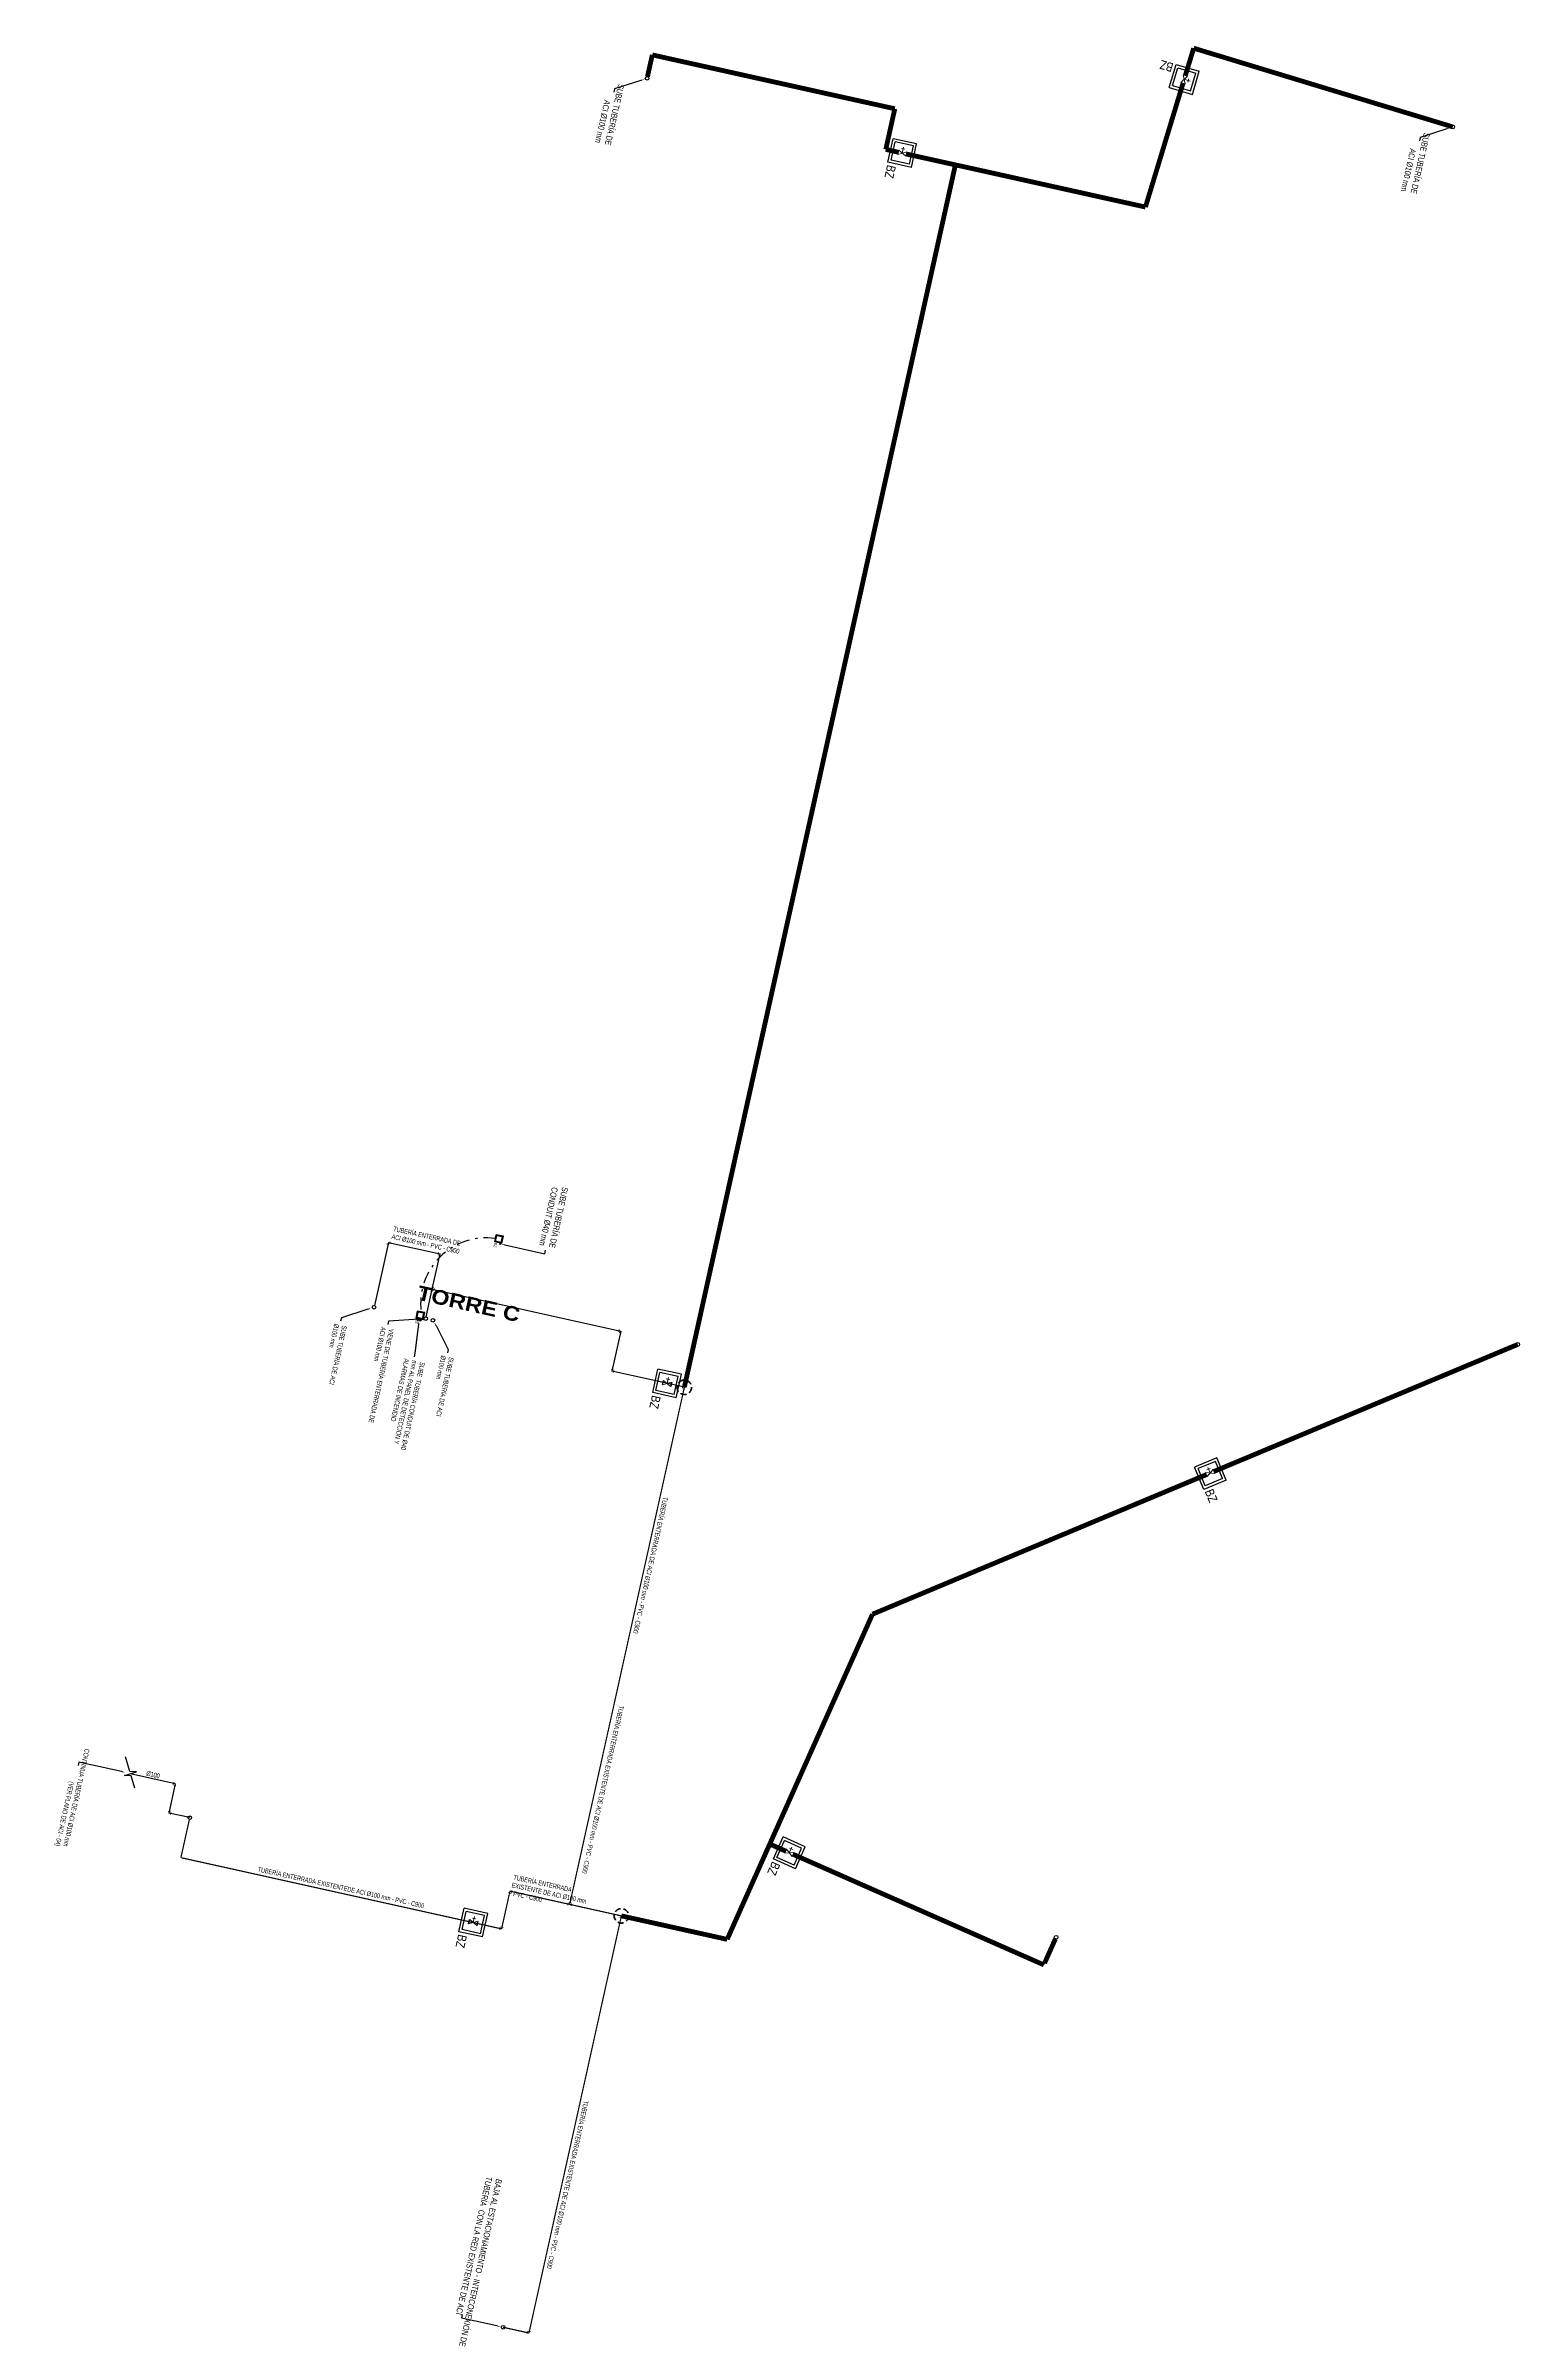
# Model space of a CAD drawing. Header units: inches. Extents: x 0 to 766, y -245 to 236.
# Drawn here: x 360.9 to 422, y 141.6 to 236.4 of the extents above; entities that cross this region are included whole.
import ezdxf
from ezdxf import colors
from ezdxf.entities.mleader import LeaderData, LeaderLine
from ezdxf.math import Vec2, Vec3

# ---------------------------------------------------------------- set-up
doc = ezdxf.new("R2010")
doc.units = ezdxf.units.IN
doc.header["$MEASUREMENT"] = 0
for name, pattern in [('2P$0$HIDDEN', [0.375, 0.25, -0.125]), ('DASHED2', [0.375, 0.25, -0.125]), ('TG_P1$0$DASHDOT', [1, 0.5, -0.25, 0, -0.25])]:
    doc.linetypes.add(name, pattern=pattern)
for name, color, linetype, lineweight in [('000 SOS 911 - ACCESORIOS ACI', 3, 'Continuous', 20), ('000 SOS 911 IE-Alarmas Contra Incendio', 100, 'CONTRA_FUEGO', 25), ('000 SOS 911 Membrete', 255, 'Continuous', 18), ('000 SOS 911 TEXTOS ACI', 7, 'Continuous', 9), ('000 SOS 911 TUB. ENTERRADA  ACI', 5, 'DASHED2', 25), ('000 SOS 911 TUBERIA ACI', 1, 'Continuous', 25), ('A_50_TextoSubtitulos', 251, 'Continuous', 9), ('Layer1', 2, 'Continuous', 35)]:
    doc.layers.add(name, color=color, linetype=linetype, lineweight=lineweight)
doc.styles.add('ESC-50', font='romans.shx', dxfattribs={"width": 0.9, "height": 0.1})
doc.styles.add('MtXpl_Arial_Narrow', font='ARIALN.TTF')
doc.styles.add('PIPE', font='ARIALN.TTF', dxfattribs={"width": 0.8})
doc.styles.add('R140-200', font='ariblk.ttf', dxfattribs={"height": 0.5})
doc.styles.get("Standard").update_dxf_attribs({"font": 'arial.ttf'})
doc.linetypes.add('CONTRA_FUEGO', pattern='A,0.9,-0.15,["ACI",Standard,S=0.08,R=0,X=-0.08,Y=-0.03],-0.2', length=1.25)
doc.linetypes.add('Fire-50-Wall', pattern='A,0.5,-0.075,["I",ESC-50,S=1,R=0,X=-0.03,Y=-0.05],-0.05', length=0.625)

# ---------------------------------------------------------------- blocks, each defined once
blk = doc.blocks.new('12')
at = {"layer": '000 SOS 911 - ACCESORIOS ACI'}
for p, q in [((1614.571, 3414.289), (1614.571, 3414.471)), ((1614.93, 3414.471), (1614.592, 3414.288)), ((1614.592, 3414.288), (1614.592, 3414.47)), ((1614.592, 3414.47), (1614.931, 3414.289)), ((1614.761, 3414.38), (1614.761, 3414.632)), ((1614.931, 3414.289), (1614.93, 3414.471)), ((1614.951, 3414.289), (1614.95, 3414.471))]:
    blk.add_line(p, q, dxfattribs=at)
blk.add_lwpolyline([(1614.686, 3414.557), (1614.836, 3414.557)], dxfattribs=at)
blk = doc.blocks.new('01')
at = {"layer": '000 SOS 911 IE-Alarmas Contra Incendio', "color": 6, "linetype": 'Continuous'}
for p, q in [((763.415, -217.109), (762.974, -217.109)), ((762.974, -217.109), (762.974, -217.55)), ((763.365, -217.159), (763.024, -217.159)), ((763.024, -217.159), (763.024, -217.5)), ((763.365, -217.159), (763.365, -217.5)), ((763.415, -217.109), (763.415, -217.55)), ((763.415, -217.55), (762.974, -217.55)), ((763.365, -217.5), (763.024, -217.5))]:
    blk.add_line(p, q, dxfattribs=at)
at = {"layer": '000 SOS 911 IE-Alarmas Contra Incendio', "color": 6, "linetype": 'Continuous', "style": 'MtXpl_Arial_Narrow'}
blk.add_text('BZ', height=0.1634, dxfattribs=at).set_placement((763.455, -217.552))
blk = doc.blocks.new('ACCS.ELBOW.90')
at = {"layer": '000 SOS 911 - ACCESORIOS ACI', "color": 100}
for p, q in [((0.1, 0.17), (-0.1, 0.17)), ((0.17, -0.1), (0.17, 0.1))]:
    blk.add_line(p, q, dxfattribs=at)
at = {"layer": '000 SOS 911 - ACCESORIOS ACI', "color": 9}
for p in [(0, 0.17), (0.17, 0)]:
    blk.add_line(p, (0, 0), dxfattribs=at)

msp = doc.modelspace()

# ---------------------------------------------------------------- linework, layer by layer
at = {"layer": '000 SOS 911 IE-Alarmas Contra Incendio'}
msp.add_circle((379.696, 186.795, 0), 0.025, dxfattribs=at)
at = {"layer": '000 SOS 911 TUB. ENTERRADA  ACI', "color": 1, "lineweight": 30}
for points, const_width, elevation in [([(386, 236.062), (396.051, 233.83)], 0.2, 0), ([(396.051, 233.83), (395.677, 232.145)], 0.2, 0), ([(421.874, 182.627), (409.276, 177.361)], 0.2, 0), ([(382.575, 159.421), (387.328, 180.848)], 0.05, 0), ([(408.945, 177.223), (395.127, 171.447)], 0.2, 0), ([(366.813, 162.943), (366.461, 161.358)], 0.05, 0), ([(366.474, 161.356), (379.753, 158.407)], 0.05, 0), ([(380.1, 159.971), (379.753, 158.407)], 0.05, -0.358), ([(380.1, 159.971), (384.718, 158.946)], 0.05, 0), ([(380.888, 141.661), (384.718, 158.946)], 0.05, 0.778), ([(384.718, 158.946), (389.102, 157.972)], 0.2, 0)]:
    msp.add_lwpolyline(points, dxfattribs=dict(at, const_width=const_width, elevation=elevation))
at = {"layer": '000 SOS 911 TUB. ENTERRADA  ACI', "color": 1, "lineweight": 30, "const_width": 0.2}
for points in [[(408.438, 236.34), (408.095, 235.211)], [(419.18, 233.078), (408.438, 236.34)], [(407.997, 234.887), (406.439, 229.757)], [(387.327, 180.848), (398.562, 231.504)], [(395.677, 232.145), (396.194, 232.03)], [(396.525, 231.956), (398.562, 231.504)], [(398.563, 231.506), (406.439, 229.757)], [(390.868, 161.922), (395.127, 171.447)], [(389.102, 157.972), (390.868, 161.922)], [(391.525, 161.632), (390.868, 161.922)], [(400.224, 157.798), (391.835, 161.496)], [(402.226, 156.916), (400.213, 157.803)], [(402.256, 156.983), (402.706, 157.989)]]:
    msp.add_lwpolyline(points, dxfattribs=at)
at = {"layer": '000 SOS 911 TUB. ENTERRADA  ACI', "color": 1, "linetype": 'Fire-50-Wall', "lineweight": 30}
for points in [[(375.059, 186.854), (374.48, 184.243)], [(375.059, 186.854), (377.207, 186.377)], [(376.882, 184.913), (377.207, 186.377)], [(376.628, 183.766), (376.882, 184.913)], [(387.328, 180.848), (384.319, 181.516)]]:
    msp.add_lwpolyline(points, dxfattribs=at)
at = {"layer": '000 SOS 911 TUB. ENTERRADA  ACI', "color": 1, "linetype": 'Fire-50-Wall', "lineweight": 30, "elevation": -0.471}
msp.add_lwpolyline([(384.689, 183.18), (384.319, 181.516)], dxfattribs=at)
at = {"layer": '000 SOS 911 TUBERIA ACI', "color": 1, "elevation": 0}
msp.add_lwpolyline([(364.548, 164.241), (364.398, 164.744), (364.117, 164.757), (364.625, 164.909), (364.344, 164.922), (364.16, 165.538)], dxfattribs=at)
at = {"layer": '000 SOS 911 TUBERIA ACI', "elevation": 0}
for points in [[(366.229, 164.421), (364.371, 164.833)], [(366.229, 164.421), (365.96, 163.208)], [(366.829, 163.016), (365.96, 163.208)]]:
    msp.add_lwpolyline(points, dxfattribs=at)
at = {"layer": '000 SOS 911 TUBERIA ACI', "ltscale": 0.1}
for centre in [(385.784, 235.089, 0), (419.18, 233.078), (374.464, 184.168), (376.612, 183.691), (421.874, 182.627, 0), (366.829, 163.016, 0), (402.736, 158.059), (379.817, 141.898, 0)]:
    msp.add_circle(centre, 0.075, dxfattribs=at)
at = {"layer": 'Layer1', "linetype": '2P$0$HIDDEN'}
for centre in [(387.327, 180.848), (384.718, 158.946, 0)]:
    msp.add_circle(centre, 0.3, dxfattribs=at)

# ---------------------------------------------------------------- block references
at = {"layer": '000 SOS 911 - ACCESORIOS ACI'}
for p, xscale, yscale, zscale, rotation in [((375.059, 186.854), -0.4394526855468769, 0.4394526855468736, 0.4394526855468736, 167.501178913371), ((377.208, 186.377), 0.4394526855468772, 0.4394526855468772, 0.4394526855468772, 167.5063502702908), ((376.882, 184.913), 0.4394526855468769, 0.4394526855468769, 0.4394526855468769, 257.5063502702907), ((376.882, 184.913), -0.4394526855468769, 0.4394526855468736, 0.4394526855468736, 257.5011789133712), ((384.689, 183.18), -0.4394526855468766, 0.4394526855468736, 0.4394526855468736, 77.5011789133712), ((384.319, 181.516), -0.4394526855468769, 0.4394526855468736, 0.4394526855468736, 257.5011789133712), ((387.328, 180.848), -0.439452685546877, 0.4394526855468736, 0.4394526855468736, 77.5011789133712), ((387.328, 180.848), 0.4394526855468773, 0.4394526855468773, 0.4394526855468773, 77.50635027029074), ((366.229, 164.421, 0), -0.4394526855468771, 0.4394526855468736, 0.4394526855468736, 77.5011789133712), ((365.96, 163.208, 0), -0.4394526855468769, 0.4394526855468736, 0.4394526855468736, 257.5011789133712), ((380.1, 159.971, 0), 0.4394526855468771, 0.4394526855468771, 0.4394526855468771, 257.5063502702907), ((382.575, 159.422, 0), -0.4394526855468771, 0.4394526855468736, 0.4394526855468736, 347.5011789133712), ((382.575, 159.422, 0), 0.4394526855468771, 0.4394526855468771, 0.4394526855468771, 347.5063502702907), ((379.753, 158.407, -0.358), -0.4394526855468771, 0.4394526855468736, 0.4394526855468736, 347.5011789133712), ((384.718, 158.946, 0), -0.4394526855468772, 0.4394526855468769, 0.4394526855468769, 167.5011789133712), ((402.226, 156.916), -0.4394526855468769, 0.4394526855468736, 0.4394526855468736, 336.2128186471563), ((380.888, 141.661, 0), -0.4394526855468771, 0.4394526855468736, 0.4394526855468736, 347.5011789133712)]:
    msp.add_blockref('ACCS.ELBOW.90', p, dxfattribs=dict(at, xscale=xscale, yscale=yscale, zscale=zscale, rotation=rotation))
at = {"layer": '000 SOS 911 Membrete', "color": 1, "linetype": 'Continuous', "xscale": 2.269662975122643, "yscale": 2.269662975122643, "zscale": 2.269662975122643}
for p, rotation in [((1928.662, -730.112), 163.4909907365142), ((1252.743, 1816.422), 257.503764591831), ((1242.996, 1765.436), 257.503764591831), ((201.033, 1966.269, 0), 292.5298527046595), ((1549.082, 1541.497), 245.9071993607387), ((1234.963, 1743.097, -0.358), 257.503764591831)]:
    msp.add_blockref('01', p, dxfattribs=dict(at, rotation=rotation))
at = {"layer": '000 SOS 911 TUB. ENTERRADA  ACI'}
for p, rotation in [((-2405.721, 2754.605), 253.4683571579006), ((-1920.115, -2751.192), 347.4811310132175), ((-1929.862, -2802.178), 347.4811310132175), ((230.85, -3595.455, 0), 22.60554022870074), ((-2477.188, -2295.074), 335.8845657821253), ((-1937.896, -2824.516, -0.358), 347.4811310132176)]:
    msp.add_blockref('12', p, dxfattribs=dict(at, rotation=rotation))

# ---------------------------------------------------------------- texts
at = {"layer": '000 SOS 911 TEXTOS ACI', "char_height": 0.2, "attachment_point": 1, "style": 'PIPE'}
for s, width, gutter_width, heights, insert, rotation in [('TUBERÍA ENTERRADA DE ACI %%C100 mm - PVC - C900', 2.45001, 0.75, [0], (375.293, 187.523, 0), 347.48113), ('TUBERÍA ENTERRADA DE ACI %%C100 mm - PVC - C900 ', 4.65375, 0.75, [0], (386.651, 176.277, 0.358), 257.48113), ('TUBERÍA ENTERRADA EXISTENTE DE ACI %%C100 mm - PVC - C900', 6.30246, 0.75, [0], (384.821, 167.631, 0), 257.48113), ('%%C100', 0.551, 1.915, [0.0124], (365.055, 164.956, 0), 347.50376), ('TUBERÍA ENTERRADA EXISTENTEDE ACI %%C100 mm - PVC - C900', 6.33591, 0.75, [0], (369.674, 160.984, 0), 347.48113), ('TUBERÍA ENTERRADA EXISTENTE DE ACI %%C100 mm - PVC - C900', 2.53267, 0.75, [0], (380.271, 160.654, 0), 347.48113), ('TUBERÍA ENTERRADA EXISTENTE DE ACI %%C100 mm - PVC - C900', 8.17678, 0.75, [0], (383.357, 151.258, 1.136), 257.48113)]:
    msp.add_mtext_dynamic_manual_height_columns(s, width=width, gutter_width=gutter_width, heights=heights, dxfattribs=dict(at, insert=insert, rotation=rotation))
at = {"layer": 'A_50_TextoSubtitulos', "color": 1, "style": 'R140-200'}
msp.add_text('TORRE C', height=0.6, rotation=347.38173, dxfattribs=at).set_placement((376.22, 184.491, 0))

# ---------------------------------------------------------------- next in the draw order: leaders
at = {"layer": '000 SOS 911 TEXTOS ACI'}
ml = msp.add_multileader_mtext('Standard', dxfattribs=at)
ml.set_content('{\\H1.66667x;SUBE TUBERÍA DE ACI %%C100 mm} ', color=256, style='PIPE')
ml.set_leader_properties(color=7)
ml.build(insert=Vec2(0, 0))
ml.multileader.update_dxf_attribs({"text_left_attachment_type": 2, "text_right_attachment_type": 2, "dogleg_length": 2, "arrow_head_size": 0.15})
ctx = ml.context
ctx.base_point, ctx.char_height, ctx.arrow_head_size, ctx.landing_gap_size, ctx.plane_origin, ctx.plane_x_axis, ctx.plane_y_axis = Vec3(384.4, 234.512, 0), 0.15, 0.15, 0.15, Vec3(382.566, 229.949, 0), Vec3(-0.216761, -0.976225), Vec3(0.976225, -0.216761)
ctx.left_attachment, ctx.right_attachment, ctx.text_align_type = 2, 2, 2
notes = []
notes.append((ctx, [(1, (1, 1, 0), (384.431, 234.654, 0), (-0.216761, -0.976225), 0.146, [(0, [(385.673, 235.052, 0)], 0, [])])]))
ctx.mtext.insert, ctx.mtext.text_direction, ctx.mtext.rotation, ctx.mtext.width, ctx.mtext.defined_height, ctx.mtext.alignment, ctx.mtext.flow_direction = Vec3(384.275, 232.296, 0), Vec3(-0.216761, -0.976225), 4.493893, 2.33051, 0.558, 3, 5
ctx.mtext.has_bg_fill, ctx.mtext.bg_color, ctx.mtext.bg_scale_factor, ctx.mtext.bg_transparency, ctx.mtext.use_window_bg_color = 1, -1073741824, 2, 0, 1
ml = msp.add_multileader_mtext('Standard', dxfattribs=at)
ml.set_content('{\\H1.66667x;SUBE TUBERÍA DE ACI %%C100 mm} ', color=256, style='PIPE')
ml.set_leader_properties(color=7)
ml.build(insert=Vec2(0, 0))
ml.multileader.update_dxf_attribs({"text_left_attachment_type": 2, "text_right_attachment_type": 2, "dogleg_length": 2, "arrow_head_size": 0.15})
ctx = ml.context
ctx.base_point, ctx.char_height, ctx.arrow_head_size, ctx.landing_gap_size, ctx.plane_origin, ctx.plane_x_axis, ctx.plane_y_axis = Vec3(417.796, 232.501), 0.15, 0.15, 0.15, Vec3(415.962, 227.938), Vec3(-0.216761, -0.976225), Vec3(0.976225, -0.216761)
ctx.left_attachment, ctx.right_attachment, ctx.text_align_type = 2, 2, 2
notes.append((ctx, [(1, (1, 1, 0), (417.828, 232.643), (-0.216761, -0.976225), 0.146, [(0, [(419.069, 233.041)], 0, [])])]))
ctx.mtext.insert, ctx.mtext.text_direction, ctx.mtext.rotation, ctx.mtext.width, ctx.mtext.defined_height, ctx.mtext.alignment, ctx.mtext.flow_direction = Vec3(417.672, 230.285), Vec3(-0.216761, -0.976225), 4.493893, 2.33051, 0.558, 3, 5
ctx.mtext.has_bg_fill, ctx.mtext.bg_color, ctx.mtext.bg_scale_factor, ctx.mtext.bg_transparency, ctx.mtext.use_window_bg_color = 1, -1073741824, 2, 0, 1
ml = msp.add_multileader_mtext('Standard', dxfattribs=at)
ml.set_content('SUBE TUBERÍA DE ACI %%C100 mm ', color=256, style='PIPE')
ml.set_leader_properties(color=7)
ml.build(insert=Vec2(0, 0))
ml.multileader.update_dxf_attribs({"text_left_attachment_type": 2, "text_right_attachment_type": 2, "dogleg_length": 2, "arrow_head_size": 0.15})
ctx = ml.context
ctx.base_point, ctx.char_height, ctx.arrow_head_size, ctx.landing_gap_size, ctx.plane_origin, ctx.plane_x_axis, ctx.plane_y_axis = Vec3(373.08, 183.591), 0.2, 0.15, 0.15, Vec3(371.246, 179.028), Vec3(-0.216761, -0.976225), Vec3(0.976225, -0.216761)
ctx.left_attachment, ctx.right_attachment = 2, 2
notes.append((ctx, [(1, (1, 1, 0), (373.112, 183.733), (-0.216761, -0.976225), 0.146, [(0, [(374.353, 184.131)], 0, [])])]))
ctx.mtext.insert, ctx.mtext.text_direction, ctx.mtext.rotation, ctx.mtext.width, ctx.mtext.defined_height, ctx.mtext.flow_direction = Vec3(373.341, 183.379), Vec3(-0.216761, -0.976225), 4.493893, 2.33051, 0.558, 5
ctx.mtext.has_bg_fill, ctx.mtext.bg_color, ctx.mtext.bg_scale_factor, ctx.mtext.bg_transparency, ctx.mtext.use_window_bg_color = 1, -1073741824, 2, 0, 1
ml = msp.add_multileader_mtext('Standard', dxfattribs=at)
ml.set_content('CONTINUA TUBERÍA DE ACI %%C100 mm  (VER PLANO DE ACI - 04)', color=256, style='PIPE')
ml.set_leader_properties(color=7)
ml.build(insert=Vec2(0, 0))
ml.multileader.update_dxf_attribs({"text_left_attachment_type": 2, "text_right_attachment_type": 2, "dogleg_length": 2, "arrow_head_size": 0.15})
ctx = ml.context
ctx.base_point, ctx.char_height, ctx.arrow_head_size, ctx.landing_gap_size, ctx.plane_origin, ctx.plane_x_axis, ctx.plane_y_axis = Vec3(362.197, 165.175), 0.2, 0.15, 0.15, Vec3(361.957, 167.801), Vec3(-0.21599, -0.976396), Vec3(0.976396, -0.21599)
ctx.left_attachment, ctx.right_attachment, ctx.text_align_type = 2, 2, 2
notes.append((ctx, [(0, (1, 1, 0), (362.229, 165.317), (-0.21599, -0.976396), 0.146, [(0, [(364.151, 164.891)], 0, [])])]))
ctx.mtext.insert, ctx.mtext.text_direction, ctx.mtext.rotation, ctx.mtext.width, ctx.mtext.defined_height, ctx.mtext.alignment, ctx.mtext.flow_direction = Vec3(361.768, 161.737), Vec3(-0.21599, -0.976396), 4.494684, 3.83033, 0.558, 3, 5
ctx.mtext.has_bg_fill, ctx.mtext.bg_color, ctx.mtext.bg_scale_factor, ctx.mtext.bg_transparency, ctx.mtext.use_window_bg_color = 1, -1073741824, 2, 0, 1
ml = msp.add_multileader_mtext('Standard', dxfattribs=at)
ml.set_content('{\\H1.66667x;BAJA AL ESTACIONAMIENTO - INTERCONEXIÓN DE TUBERÍA  CON LA RED EXISTENTE DE ACI}', color=256, style='PIPE')
ml.set_leader_properties(color=7)
ml.build(insert=Vec2(0, 0))
ml.multileader.update_dxf_attribs({"text_left_attachment_type": 2, "text_right_attachment_type": 2, "dogleg_length": 2, "arrow_head_size": 0.15})
ctx = ml.context
ctx.base_point, ctx.char_height, ctx.arrow_head_size, ctx.landing_gap_size, ctx.plane_origin, ctx.plane_x_axis, ctx.plane_y_axis = Vec3(379.432, 148.24, 0), 0.15, 0.15, 0.15, Vec3(379.974, 146.983, 0), Vec3(-0.216761, -0.976225), Vec3(0.976225, -0.216761)
ctx.left_attachment, ctx.right_attachment = 2, 2
notes.append((ctx, [(1, (1, 1, 0), (378.108, 142.278, 0), (0.216761, 0.976225), 0.146, [(0, [(379.708, 141.923, 0)], 0, [])])]))
ctx.mtext.insert, ctx.mtext.text_direction, ctx.mtext.rotation, ctx.mtext.width, ctx.mtext.defined_height, ctx.mtext.flow_direction = Vec3(379.774, 148.01, 0), Vec3(-0.216761, -0.976225), 4.493893, 5.8341, 0.558, 5
ctx.mtext.has_bg_fill, ctx.mtext.bg_color, ctx.mtext.bg_scale_factor, ctx.mtext.bg_transparency, ctx.mtext.use_window_bg_color = 1, -1073741824, 2, 0, 1
for ctx, leaders in notes:
    for number, flags, end, landing, length, lines in leaders:
        leader = LeaderData()
        leader.index, (leader.has_last_leader_line, leader.has_dogleg_vector, leader.attachment_direction) = number, flags
        leader.last_leader_point, leader.dogleg_vector, leader.dogleg_length = Vec3(end), Vec3(landing), length
        for number, points, colour, breaks in lines:
            line = LeaderLine()
            line.index, line.vertices, line.color, line.breaks = number, Vec3.list(points), colors.encode_raw_color(colour), breaks
            leader.lines.append(line)
        ctx.leaders.append(leader)

# ---------------------------------------------------------------- next in the draw order: linework, layer by layer
at = {"layer": '000 SOS 911 TUB. ENTERRADA  ACI', "color": 1, "lineweight": 30, "elevation": 0}
for points, const_width in [([(385.8, 235.162), (386, 236.062)], 0.2), ([(379.817, 141.898), (380.888, 141.661)], 0.05)]:
    msp.add_lwpolyline(points, dxfattribs=dict(at, const_width=const_width))

# ---------------------------------------------------------------- next in the draw order: leaders
at = {"layer": '000 SOS 911 TEXTOS ACI'}
ml = msp.add_multileader_mtext('Standard', dxfattribs=at)
ml.set_content('VIENE DE TUBERÍA ENTERRADA DE ACI %%C100 mm ', color=256, style='PIPE')
ml.set_leader_properties(color=7)
ml.build(insert=Vec2(0, 0))
ml.multileader.update_dxf_attribs({"text_left_attachment_type": 2, "text_right_attachment_type": 2, "dogleg_length": 2, "arrow_head_size": 0.15})
ctx = ml.context
ctx.base_point, ctx.char_height, ctx.arrow_head_size, ctx.landing_gap_size, ctx.plane_origin, ctx.plane_x_axis, ctx.plane_y_axis = Vec3(375.033, 183.454), 0.2, 0.15, 0.15, Vec3(373.199, 178.891), Vec3(-0.216761, -0.976225), Vec3(0.976225, -0.216761)
ctx.left_attachment, ctx.right_attachment = 2, 2
notes = []
notes.append((ctx, [(1, (1, 1, 0), (375.064, 183.596), (-0.216761, -0.976225), 0.146, [(0, [(376.488, 183.682)], 0, [])])]))
ctx.mtext.insert, ctx.mtext.text_direction, ctx.mtext.rotation, ctx.mtext.width, ctx.mtext.defined_height, ctx.mtext.flow_direction = Vec3(375.293, 183.242), Vec3(-0.216761, -0.976225), 4.493893, 3.32211, 0.558, 5
ctx.mtext.has_bg_fill, ctx.mtext.bg_color, ctx.mtext.bg_scale_factor, ctx.mtext.bg_transparency, ctx.mtext.use_window_bg_color = 1, -1073741824, 2, 0, 1
for ctx, leaders in notes:
    for number, flags, end, landing, length, lines in leaders:
        leader = LeaderData()
        leader.index, (leader.has_last_leader_line, leader.has_dogleg_vector, leader.attachment_direction) = number, flags
        leader.last_leader_point, leader.dogleg_vector, leader.dogleg_length = Vec3(end), Vec3(landing), length
        for number, points, colour, breaks in lines:
            line = LeaderLine()
            line.index, line.vertices, line.color, line.breaks = number, Vec3.list(points), colors.encode_raw_color(colour), breaks
            leader.lines.append(line)
        ctx.leaders.append(leader)

# ---------------------------------------------------------------- next in the draw order: linework, layer by layer
at = {"layer": '000 SOS 911 TUBERIA ACI', "ltscale": 0.1}
msp.add_circle((376.905, 183.626), 0.075, dxfattribs=at)

# ---------------------------------------------------------------- next in the draw order: leaders
at = {"layer": '000 SOS 911 TEXTOS ACI'}
ml = msp.add_multileader_mtext('Standard', dxfattribs=at)
ml.set_content('SUBE TUBERÍA DE ACI %%C100 mm ', color=256, style='PIPE')
ml.set_leader_properties(color=7)
ml.build(insert=Vec2(0, 0))
ml.multileader.update_dxf_attribs({"text_left_attachment_type": 2, "text_right_attachment_type": 2, "dogleg_length": 2, "arrow_head_size": 0.15})
ctx = ml.context
ctx.base_point, ctx.char_height, ctx.arrow_head_size, ctx.landing_gap_size, ctx.plane_origin, ctx.plane_x_axis, ctx.plane_y_axis = Vec3(377.513, 182.278, 0), 0.2, 0.15, 0.15, Vec3(375.679, 177.716, 0), Vec3(-0.216761, -0.976225), Vec3(0.976225, -0.216761)
ctx.left_attachment, ctx.right_attachment = 2, 2
notes = []
notes.append((ctx, [(1, (1, 1, 0), (377.544, 182.421, 0), (-0.216761, -0.976225), 0.146, [(0, [(376.967, 183.538, 0)], 0, [])])]))
ctx.mtext.insert, ctx.mtext.text_direction, ctx.mtext.rotation, ctx.mtext.width, ctx.mtext.defined_height, ctx.mtext.flow_direction = Vec3(377.773, 182.067, 0), Vec3(-0.216761, -0.976225), 4.493893, 2.33051, 0.558, 5
ctx.mtext.has_bg_fill, ctx.mtext.bg_color, ctx.mtext.bg_scale_factor, ctx.mtext.bg_transparency, ctx.mtext.use_window_bg_color = 1, -1073741824, 2, 0, 1
for ctx, leaders in notes:
    for number, flags, end, landing, length, lines in leaders:
        leader = LeaderData()
        leader.index, (leader.has_last_leader_line, leader.has_dogleg_vector, leader.attachment_direction) = number, flags
        leader.last_leader_point, leader.dogleg_vector, leader.dogleg_length = Vec3(end), Vec3(landing), length
        for number, points, colour, breaks in lines:
            line = LeaderLine()
            line.index, line.vertices, line.color, line.breaks = number, Vec3.list(points), colors.encode_raw_color(colour), breaks
            leader.lines.append(line)
        ctx.leaders.append(leader)

# ---------------------------------------------------------------- next in the draw order: linework, layer by layer
at = {"layer": '000 SOS 911 IE-Alarmas Contra Incendio'}
for centre in [(376.287, 183.648, 0), (376.385, 183.626, 0)]:
    msp.add_circle(centre, 0.03, dxfattribs=at)
at = {"layer": '000 SOS 911 IE-Alarmas Contra Incendio', "color": 6, "linetype": 'TG_P1$0$DASHDOT'}
msp.add_arc((379.119, 184.321, 0), 2.721, 81.99549, 187.29677, dxfattribs=at)
at = {"layer": '000 SOS 911 TUB. ENTERRADA  ACI', "color": 1, "linetype": 'Fire-50-Wall', "lineweight": 30}
msp.add_lwpolyline([(376.882, 184.913), (384.689, 183.18)], dxfattribs=at)

# ---------------------------------------------------------------- next in the draw order: leaders
at = {"layer": '000 SOS 911 TEXTOS ACI'}
ml = msp.add_multileader_mtext('Standard', dxfattribs=at)
ml.set_content('{\\H1.66667x;SUBE TUBERÍA DE CONDUIT %%C40 mm} ', color=256, style='PIPE')
ml.set_leader_properties(color=7)
ml.build(insert=Vec2(0, 0))
ml.multileader.update_dxf_attribs({"text_left_attachment_type": 2, "text_right_attachment_type": 2, "dogleg_length": 2, "arrow_head_size": 0.15})
ctx = ml.context
ctx.base_point, ctx.char_height, ctx.arrow_head_size, ctx.landing_gap_size, ctx.plane_origin, ctx.plane_x_axis, ctx.plane_y_axis = Vec3(382.084, 188.812, 0), 0.15, 0.15, 0.15, Vec3(383.41, 191.091, 0), Vec3(-0.216375, -0.97631), Vec3(0.97631, -0.216375)
ctx.left_attachment, ctx.right_attachment, ctx.text_align_type = 2, 2, 2
notes = []
notes.append((ctx, [(1, (1, 1, 0), (381.546, 186.385, 0), (0.216375, 0.97631), 0.146, [(0, [(379.742, 186.785, 0)], 0, [])])]))
ctx.mtext.insert, ctx.mtext.text_direction, ctx.mtext.rotation, ctx.mtext.width, ctx.mtext.defined_height, ctx.mtext.alignment, ctx.mtext.flow_direction = Vec3(381.96, 186.597, 0), Vec3(-0.216375, -0.97631), 4.494289, 2.33051, 0.558, 3, 5
ctx.mtext.has_bg_fill, ctx.mtext.bg_color, ctx.mtext.bg_scale_factor, ctx.mtext.bg_transparency, ctx.mtext.use_window_bg_color = 1, -1073741824, 2, 0, 1
ml = msp.add_multileader_mtext('Standard', dxfattribs=at)
ml.set_content('SUBE  TUBERÍA CONDUIT DE %%C40 mm AL PANEL DE DETECCIÓN Y ALARMAS DE INCENDIO', color=256, style='PIPE')
ml.set_leader_properties(color=7)
ml.build(insert=Vec2(0, 0))
ml.multileader.update_dxf_attribs({"text_left_attachment_type": 2, "text_right_attachment_type": 2, "dogleg_length": 2, "arrow_head_size": 0.15})
ctx = ml.context
ctx.base_point, ctx.char_height, ctx.arrow_head_size, ctx.landing_gap_size, ctx.plane_origin, ctx.plane_x_axis, ctx.plane_y_axis = Vec3(376.132, 182.119, 0), 0.2, 0.15, 0.15, Vec3(375.865, 177.209, 0), Vec3(-0.216375, -0.97631), Vec3(0.97631, -0.216375)
ctx.left_attachment, ctx.right_attachment = 2, 2
notes.append((ctx, [(1, (1, 1, 0), (376.164, 182.261, 0), (-0.216375, -0.97631), 0.146, [(0, [(376.333, 183.615, 0)], 0, [])])]))
ctx.mtext.insert, ctx.mtext.text_direction, ctx.mtext.rotation, ctx.mtext.width, ctx.mtext.defined_height, ctx.mtext.flow_direction = Vec3(376.577, 181.866, 0), Vec3(-0.216375, -0.97631), 4.494289, 3.0374, 0.558, 5
ctx.mtext.has_bg_fill, ctx.mtext.bg_color, ctx.mtext.bg_scale_factor, ctx.mtext.bg_transparency, ctx.mtext.use_window_bg_color = 1, -1073741824, 2, 0, 1
for ctx, leaders in notes:
    for number, flags, end, landing, length, lines in leaders:
        leader = LeaderData()
        leader.index, (leader.has_last_leader_line, leader.has_dogleg_vector, leader.attachment_direction) = number, flags
        leader.last_leader_point, leader.dogleg_vector, leader.dogleg_length = Vec3(end), Vec3(landing), length
        for number, points, colour, breaks in lines:
            line = LeaderLine()
            line.index, line.vertices, line.color, line.breaks = number, Vec3.list(points), colors.encode_raw_color(colour), breaks
            leader.lines.append(line)
        ctx.leaders.append(leader)

# ---------------------------------------------------------------- next in the draw order: block references
at = {"layer": '000 SOS 911 Membrete', "color": 1, "linetype": 'Continuous', "xscale": 0.6866556266033178, "yscale": 0.6866556266033178, "zscale": 0.6866556266033178, "rotation": 257.503764591831}
for p in [(638.734, 666.338, 0), (635.474, 663.175, 0)]:
    msp.add_blockref('01', p, dxfattribs=at)

doc.saveas('drawing.dxf')
